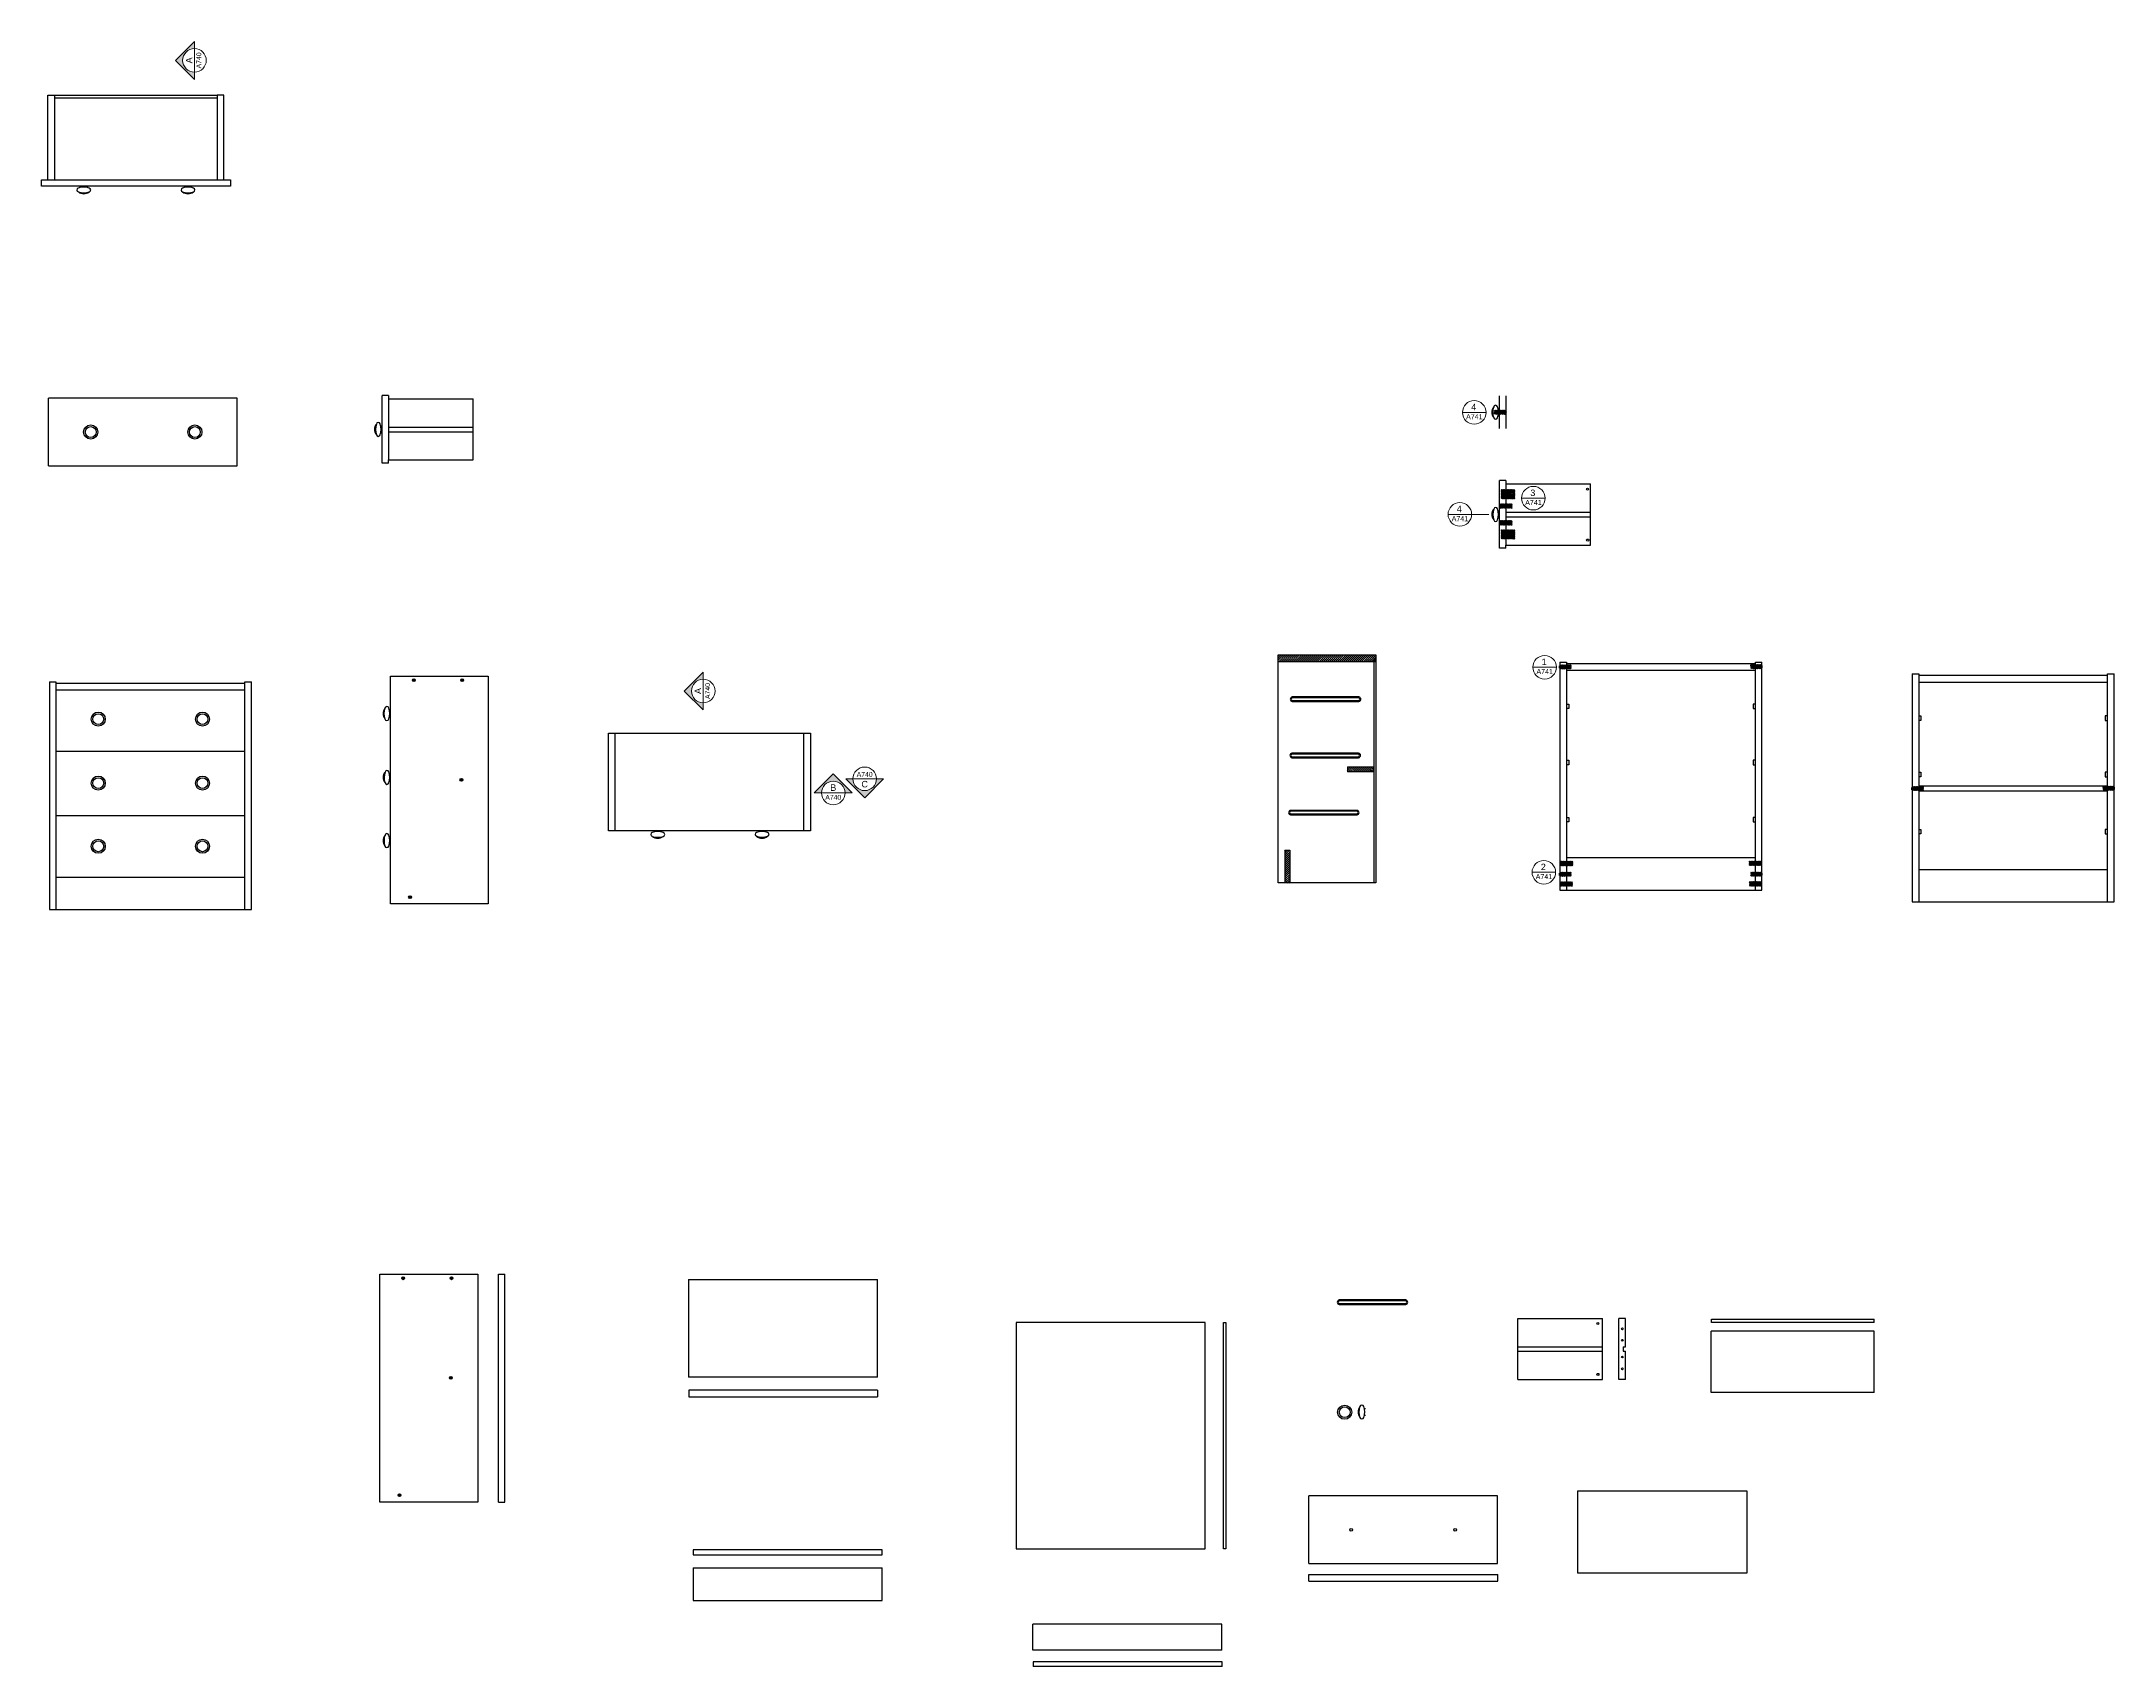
# Model space of a CAD drawing. Header units: centimetres. Extents: x 30 to 667, y -11 to 488.
import ezdxf
from ezdxf.enums import TextEntityAlignment as Align

# ---------------------------------------------------------------- set-up
doc = ezdxf.new("R2010")
doc.units = ezdxf.units.CM
doc.header["$MEASUREMENT"] = 0
doc.linetypes.add('HIDDEN2', pattern=[0.1875, 0.125, -0.0625])
doc.layers.add('A-ANNO-SYMB', color=5, linetype='Continuous', lineweight=18)
for name, color, linetype in [('A-FURN', 7, 'Continuous'), ('linee di prosp', 6, 'Continuous'), ('retini', 245, 'Continuous'), ('viti e cerniere', 3, 'Continuous')]:
    doc.layers.add(name, color=color, linetype=linetype)
doc.styles.add('ARIAL', font='Arial.ttf')
doc.styles.get("Standard").update_dxf_attribs({"font": 'Arial.ttf'})
pattern_1 = [(45, (273.0647, 129.42694), (-0.3093592, 0.3093592), [])]
pattern_2 = [(45, (355.3382, 9.8359), (-0.088388348, 0.088388348), [])]

msp = doc.modelspace()

# ---------------------------------------------------------------- texts
at = {"layer": 'A-ANNO-SYMB', "linetype": 'Continuous', "lineweight": 20}
for tag, text, height, p in [('4', 'A', 2, (469.88, 377.13)), ('A741', 'A301', 1.555, (470.07, 373.93)), ('3', 'A', 2, (488.03, 350.78)), ('4', 'A', 2, (465.46, 345.82)), ('A741', 'A301', 1.555, (488.22, 347.58)), ('A741', 'A301', 1.555, (465.65, 342.62)), ('A741', 'A301', 1.555, (491.68, 295.67)), ('1', 'A', 2, (491.49, 298.86)), ('2', 'A', 2, (491.26, 235.89)), ('A741', 'A301', 1.555, (491.45, 232.69))]:
    msp.add_attdef(tag, text=text, height=height, dxfattribs=at).set_placement(p, align=Align.TOP_CENTER)

# ---------------------------------------------------------------- blocks, each defined once
blk = doc.blocks.new('brugola')
at = {"layer": 'viti e cerniere'}
blk.add_lwpolyline([(17.66, 427.21), (17.79, 427.14), (17.92, 427.21), (17.92, 427.36), (17.79, 427.44), (17.66, 427.36)], close=True, dxfattribs=at)
blk.add_circle((17.79, 427.29), 0.288, dxfattribs=at)
blk = doc.blocks.new('tassello')
at = {"layer": 'viti e cerniere', "linetype": 'ByBlock', "lineweight": 100}
for p, q in [((0, 0.51), (0.21, 0.7)), ((0, 0.51), (0, 0.18)), ((0.21, 0), (0, 0.18)), ((0.21, 0.7), (3.71, 0.7)), ((0.21, 0.7), (0.21, 0)), ((0.21, 0.7), (0.21, 0.52)), ((0.21, 0.52), (0.75, 0.52)), ((0.21, 0.35), (0.9, 0.35)), ((0.9, 0.17), (0.21, 0.17)), ((0.75, 0.52), (3.71, 0.52)), ((0.9, 0.35), (0.9, 0.35)), ((0.9, 0.35), (3.71, 0.35)), ((0.9, 0.17), (3.71, 0.17)), ((3.92, 0.51), (3.71, 0.7)), ((3.71, 0.7), (3.71, 0)), ((3.71, 0), (3.92, 0.18)), ((3.92, 0.51), (3.92, 0.18)), ((3.71, 0), (0.21, 0))]:
    blk.add_line(p, q, dxfattribs=at)
blk = doc.blocks.new('SYMBOL')
at = {"layer": 'A-ANNO-SYMB', "linetype": 'Continuous', "lineweight": 20}
h = blk.add_hatch(color=256, dxfattribs=at)
h.dxf.hatch_style = 1
h.paths.add_polyline_path([(11.206, 4.948), (11.316, 4.948, -1), (11.678, 4.948), (11.788, 4.948), (11.497, 5.241)])
at = {"linetype": 'Continuous', "lineweight": 20}
blk.add_line((11.316, 4.948), (11.678, 4.948), dxfattribs=at)
at = {"layer": 'A-ANNO-SYMB', "linetype": 'Continuous', "lineweight": 20}
for p, q in [((11.206, 4.948), (11.497, 5.241)), ((11.788, 4.948), (11.497, 5.241)), ((11.316, 4.948), (11.206, 4.948)), ((11.678, 4.948), (11.788, 4.948))]:
    blk.add_line(p, q, dxfattribs=at)
blk.add_circle((11.497, 4.948), 0.181, dxfattribs=at)
for tag, p in [('SEZIONE', (11.497, 4.918)), ('TAVOLA', (11.497, 5.08))]:
    blk.add_attdef(tag, text='', height=0.1, dxfattribs=at).set_placement(p, align=Align.TOP_CENTER)

# ---------------------------------------------------------------- hatches: boundary and pattern name
at = {"layer": 'retini'}
h = msp.add_hatch(dxfattribs=at)
h.set_pattern_fill('ANSI31', color=256)
h.set_pattern_definition([(45, (383.50987, 212.29301), (-0.08838835, 0.08838835), [])])
h.paths.add_polyline_path([(477.43, 375.17), (476.22, 375.17), (476.22, 373.89), (477.44, 373.89, 0.023283), (477.48, 374.33), (476.61, 374.33), (476.61, 374.71), (477.47, 374.71, 0.023936)])
h.paths.add_polyline_path([(479.71, 375.17), (477.75, 375.17), (477.75, 374.71), (479.71, 374.71)])
h.paths.add_polyline_path([(477.75, 375.17), (477.43, 375.17, -0.023936), (477.47, 374.71), (477.75, 374.71)])
h.paths.add_polyline_path([(477.75, 374.33), (477.48, 374.33, -0.023283), (477.44, 373.89), (477.75, 373.89)])
h.paths.add_polyline_path([(479.71, 374.33), (477.75, 374.33), (477.75, 373.89), (479.71, 373.89)])
h = msp.add_hatch(dxfattribs=at)
h.set_pattern_fill('ANSI31', color=256)
h.set_pattern_definition(pattern_2)
h.paths.add_polyline_path([(479.78, 350.76), (482, 350.76), (482.48, 350.76), (482.48, 347.93), (479.78, 347.93), (479.78, 348.94), (480.71, 348.94), (480.8, 348.79), (481.3, 348.59), (481.5, 348.67, 0.058774), (481.65, 348.73), (481.84, 348.81), (482.07, 349.33), (481.84, 349.89), (481.32, 350.1), (480.75, 349.88), (480.66, 349.64), (479.78, 349.64)])
h.paths.add_polyline_path([(478.35, 350.76), (479.76, 350.76), (479.76, 349.64), (479.74, 349.64), (479.74, 349.48), (479.34, 349.48), (479.34, 349.1), (479.75, 349.1), (479.75, 348.94), (479.76, 348.94), (479.76, 347.93), (478.35, 347.93)])
h = msp.add_hatch(dxfattribs=at)
h.set_pattern_fill('ANSI31', color=256)
h.set_pattern_definition(pattern_2)
h.paths.add_polyline_path([(479.78, 346.43), (481.67, 346.43), (481.67, 345.04), (479.78, 345.04), (479.78, 345.34), (481.29, 345.34), (481.29, 346.18), (479.78, 346.18)])
h.paths.add_polyline_path([(477.85, 346.43), (479.76, 346.43), (479.76, 346.18), (478.26, 346.18), (478.26, 345.34), (479.76, 345.34), (479.76, 345.04), (477.85, 345.04)])
h = msp.add_hatch(dxfattribs=at)
h.set_pattern_fill('ANSI31', color=256)
h.set_pattern_definition([(45, (355.36746, 4.69773), (-0.088388348, 0.088388348), [])])
h.paths.add_polyline_path([(479.75, 341.3), (481.64, 341.3), (481.64, 339.9), (479.75, 339.9), (479.75, 340.2), (481.26, 340.2), (481.26, 341.04), (479.75, 341.04)])
h.paths.add_polyline_path([(477.82, 341.3), (479.73, 341.3), (479.73, 341.04), (478.23, 341.04), (478.23, 340.2), (479.73, 340.2), (479.73, 339.9), (477.82, 339.9)])
h = msp.add_hatch(dxfattribs=at)
h.set_pattern_fill('ANSI31', color=256)
h.set_pattern_definition([(45, (355.34059, -2.4946), (-0.088388348, 0.088388348), [])])
h.paths.add_polyline_path([(479.77, 338.43), (482, 338.43), (482.48, 338.43), (482.48, 335.6), (479.77, 335.6), (479.77, 336.61), (480.71, 336.61), (480.79, 336.46), (481.29, 336.26), (481.5, 336.34, 0.058774), (481.65, 336.4), (481.84, 336.48), (482.07, 337), (481.84, 337.56), (481.31, 337.77), (480.75, 337.55), (480.66, 337.31), (479.77, 337.31)])
h.paths.add_polyline_path([(478.35, 338.43), (479.76, 338.43), (479.76, 337.31), (479.74, 337.31), (479.74, 337.15), (479.33, 337.15), (479.33, 336.77), (479.75, 336.77), (479.75, 336.61), (479.76, 336.61), (479.76, 335.6), (478.35, 335.6)])
h = msp.add_hatch(dxfattribs=at)
h.set_pattern_fill('ANSI31', color=256, scale=3.5)
h.set_pattern_definition(pattern_1)
h.paths.add_polyline_path([(439.87, 300.02), (409.87, 300.02), (409.87, 298.02), (439.87, 298.02)])
h = msp.add_hatch(dxfattribs=at)
h.set_pattern_fill('ANSI31', color=256)
h.set_pattern_definition([(45, (316.8872, 190.95173), (-0.08838835, 0.08838835), [])])
h.paths.add_polyline_path([(498.36, 296.93), (496.43, 296.93), (496.39, 296.47), (498.36, 296.47)])
h.paths.add_polyline_path([(499.84, 296.93), (498.36, 296.93), (498.36, 296.47), (499.17, 296.47), (499.17, 296.08), (498.36, 296.08), (498.36, 295.72), (499.84, 295.72)])
h.paths.add_polyline_path([(498.36, 296.08), (496.4, 296.08), (496.4, 295.72), (498.36, 295.72)])
h = msp.add_hatch(dxfattribs=at)
h.set_pattern_fill('ANSI31', color=256)
h.set_pattern_definition([(45, (374.48861, 191.03831), (-0.08838835, 0.08838835), [])])
h.paths.add_polyline_path([(556.39, 297.02), (558.33, 297.02), (558.37, 296.56), (556.39, 296.56)])
h.paths.add_polyline_path([(554.92, 297.02), (556.39, 297.02), (556.39, 296.56), (555.58, 296.56), (555.58, 296.17), (556.39, 296.17), (556.39, 295.8), (554.92, 295.8)])
h.paths.add_polyline_path([(556.39, 296.17), (558.36, 296.17), (558.36, 295.8), (556.39, 295.8)])
h = msp.add_hatch(dxfattribs=at)
h.set_pattern_fill('ANSI31', color=256, scale=3.5, angle=-90)
h.set_pattern_definition([(315, (299.5688, 424.03575), (0.3093592, 0.3093592), [])])
h.paths.add_polyline_path([(431.1, 265.59), (431.1, 264.09), (439.05, 264.09), (439.05, 265.59)])
h = msp.add_hatch(dxfattribs=at)
h.set_pattern_fill('ANSI31', color=256)
h.set_pattern_definition([(45, (425.08042, 153.60556), (-0.08838835, 0.08838835), [])])
h.paths.add_polyline_path([(606.56, 259.58), (604.62, 259.58), (604.58, 259.13), (606.56, 259.13)])
h.paths.add_polyline_path([(608.03, 259.58), (606.56, 259.58), (606.56, 259.13), (607.37, 259.13), (607.37, 258.73), (606.56, 258.73), (606.56, 258.37), (608.03, 258.37)])
h.paths.add_polyline_path([(606.56, 258.73), (604.59, 258.73), (604.59, 258.37), (606.56, 258.37)])
h = msp.add_hatch(dxfattribs=at)
h.set_pattern_fill('ANSI31', color=256)
h.set_pattern_definition([(45, (482.68331, 153.67427), (-0.08838835, 0.08838835), [])])
h.paths.add_polyline_path([(664.59, 259.65), (666.52, 259.65), (666.56, 259.19), (664.59, 259.19)])
h.paths.add_polyline_path([(663.11, 259.65), (664.59, 259.65), (664.59, 259.19), (663.78, 259.19), (663.78, 258.8), (664.59, 258.8), (664.59, 258.44), (663.11, 258.44)])
h.paths.add_polyline_path([(664.59, 258.8), (666.55, 258.8), (666.55, 258.44), (664.59, 258.44)])
h = msp.add_hatch(dxfattribs=at)
h.set_pattern_fill('ANSI31', color=256, scale=3.5)
h.set_pattern_definition(pattern_1)
h.paths.add_polyline_path([(411.87, 230.02), (413.37, 230.02), (413.37, 240.02), (411.87, 240.02)])
h = msp.add_hatch(dxfattribs=at)
h.set_pattern_fill('ANSI31', color=256)
h.set_pattern_definition([(45, (372.97496, -99.96046), (-0.088388348, 0.088388348), [])])
h.paths.add_polyline_path([(498.36, 236.64), (496.47, 236.64), (496.47, 235.25), (498.36, 235.25), (498.36, 235.55), (496.85, 235.55), (496.85, 236.38), (498.36, 236.38)])
h.paths.add_polyline_path([(500.29, 236.64), (498.38, 236.64), (498.38, 236.38), (499.88, 236.38), (499.88, 235.55), (498.38, 235.55), (498.38, 235.25), (500.29, 235.25)])
h = msp.add_hatch(dxfattribs=at)
h.set_pattern_fill('ANSI31', color=256)
h.set_pattern_definition([(45, (435.11721, -99.89894), (-0.088388348, 0.088388348), [])])
h.paths.add_polyline_path([(556.38, 236.7), (558.27, 236.7), (558.27, 235.31), (556.38, 235.31), (556.38, 235.61), (557.89, 235.61), (557.89, 236.44), (556.38, 236.44)])
h.paths.add_polyline_path([(554.45, 236.7), (556.36, 236.7), (556.36, 236.44), (554.86, 236.44), (554.86, 235.61), (556.36, 235.61), (556.36, 235.31), (554.45, 235.31)])
h = msp.add_hatch(dxfattribs=at)
h.set_pattern_fill('ANSI31', color=256)
h.set_pattern_definition([(45, (372.89272, -106.25773), (-0.088388348, 0.088388348), [])])
h.paths.add_polyline_path([(498.28, 230.34), (496.39, 230.34), (496.39, 228.95), (498.28, 228.95), (498.28, 229.25), (496.76, 229.25), (496.76, 230.08), (498.28, 230.08)])
h.paths.add_polyline_path([(500.21, 230.34), (498.3, 230.34), (498.3, 230.08), (499.8, 230.08), (499.8, 229.25), (498.3, 229.25), (498.3, 228.95), (500.21, 228.95)])
h = msp.add_hatch(dxfattribs=at)
h.set_pattern_fill('ANSI31', color=256)
h.set_pattern_definition([(45, (316.89812, 127.25319), (-0.08838835, 0.08838835), [])])
h.paths.add_polyline_path([(498.37, 233.23), (496.44, 233.23), (496.4, 232.77), (498.37, 232.77)])
h.paths.add_polyline_path([(499.85, 233.23), (498.37, 233.23), (498.37, 232.77), (499.18, 232.77), (499.18, 232.38), (498.37, 232.38), (498.37, 232.02), (499.85, 232.02)])
h.paths.add_polyline_path([(498.37, 232.38), (496.41, 232.38), (496.41, 232.02), (498.37, 232.02)])
h = msp.add_hatch(dxfattribs=at)
h.set_pattern_fill('ANSI31', color=256)
h.set_pattern_definition([(45, (435.03498, -106.1962), (-0.088388348, 0.088388348), [])])
h.paths.add_polyline_path([(556.46, 230.4), (558.35, 230.4), (558.35, 229.01), (556.46, 229.01), (556.46, 229.31), (557.98, 229.31), (557.98, 230.14), (556.46, 230.14)])
h.paths.add_polyline_path([(554.53, 230.4), (556.44, 230.4), (556.44, 230.14), (554.94, 230.14), (554.94, 229.31), (556.44, 229.31), (556.44, 229.01), (554.53, 229.01)])
h = msp.add_hatch(dxfattribs=at)
h.set_pattern_fill('ANSI31', color=256)
h.set_pattern_definition([(45, (374.50101, 127.3219), (-0.08838835, 0.08838835), [])])
h.paths.add_polyline_path([(556.41, 233.3), (558.34, 233.3), (558.38, 232.84), (556.41, 232.84)])
h.paths.add_polyline_path([(554.93, 233.3), (556.41, 233.3), (556.41, 232.84), (555.6, 232.84), (555.6, 232.45), (556.41, 232.45), (556.41, 232.09), (554.93, 232.09)])
h.paths.add_polyline_path([(556.41, 232.45), (558.37, 232.45), (558.37, 232.09), (556.41, 232.09)])

# ---------------------------------------------------------------- linework, layer by layer
at = {"layer": 'A-ANNO-SYMB'}
msp.add_line((469.25, 343.16), (474.56, 343.16), dxfattribs=at)
at = {"layer": 'A-ANNO-SYMB', "linetype": 'Continuous', "lineweight": 20}
for centre in [(470.04, 374.47), (488.19, 348.13), (465.63, 343.16), (491.66, 296.21), (491.42, 233.24)]:
    msp.add_circle(centre, 3.62, dxfattribs=at)
at = {"layer": 'A-FURN'}
for p, q in [((32.09, 445.94), (32.09, 471.94)), ((32.09, 471.94), (34.09, 471.94)), ((34.09, 471.94), (34.09, 445.94)), ((34.09, 471.94), (84.09, 471.94)), ((86.09, 471.94), (84.09, 471.94)), ((84.09, 471.94), (84.09, 445.94)), ((86.09, 445.94), (86.09, 471.94)), ((84.09, 470.94), (34.09, 470.94)), ((30.09, 443.94), (30.09, 445.94)), ((30.09, 445.94), (32.09, 445.94)), ((32.09, 445.94), (88.09, 445.94)), ((88.09, 445.94), (88.09, 443.94)), ((88.09, 443.94), (30.09, 443.94)), ((90.21, 378.85), (32.21, 378.85)), ((32.21, 358.07), (32.21, 378.85)), ((90.21, 358.07), (90.21, 378.85)), ((136.67, 379.64), (134.67, 379.64)), ((134.67, 358.86), (134.67, 379.64)), ((136.67, 379.64), (136.67, 378.64)), ((136.67, 378.64), (162.67, 378.64)), ((136.67, 378.64), (136.67, 359.86)), ((162.67, 359.86), (162.67, 378.64)), ((477.75, 374.71), (477.75, 379.57)), ((479.75, 379.57), (479.75, 369.53)), ((136.67, 369.25), (136.67, 368.55)), ((477.75, 369.53), (477.75, 374.33)), ((479.75, 374.52), (479.75, 373.82)), ((32.21, 358.07), (90.21, 358.07)), ((136.67, 358.86), (134.67, 358.86)), ((136.67, 358.86), (136.67, 359.86)), ((136.67, 359.86), (162.67, 359.86)), ((479.77, 353.54), (477.77, 353.54)), ((477.77, 332.75), (477.77, 353.54)), ((479.77, 353.54), (479.77, 352.54)), ((479.77, 352.54), (505.77, 352.54)), ((479.77, 352.54), (479.77, 349.62)), ((505.77, 333.75), (505.77, 352.54)), ((479.77, 348.96), (479.77, 346.14)), ((479.77, 345.38), (479.77, 340.99)), ((479.77, 343.14), (479.77, 342.44)), ((479.77, 340.24), (479.77, 337.29)), ((479.77, 332.75), (477.77, 332.75)), ((479.77, 336.63), (479.77, 333.75)), ((479.77, 332.75), (479.77, 333.75)), ((479.77, 333.75), (505.77, 333.75)), ((409.87, 230.02), (409.87, 300.02)), ((409.87, 300.02), (439.87, 300.02)), ((439.87, 300.02), (439.87, 230.02)), ((137.3, 223.5), (137.3, 293.5)), ((137.3, 293.5), (167.3, 293.5)), ((167.3, 293.5), (167.3, 223.5)), ((409.87, 298.02), (439.87, 298.02)), ((439.17, 298.02), (439.17, 230.02)), ((496.37, 297.79), (496.37, 227.79)), ((496.37, 297.79), (498.37, 297.79)), ((498.37, 297.79), (498.37, 296.47)), ((556.37, 297.29), (498.37, 297.29)), ((498.37, 296.08), (498.37, 236.35)), ((498.37, 295.29), (556.37, 295.29)), ((556.37, 297.79), (558.37, 297.79)), ((556.37, 296.56), (556.37, 297.79)), ((556.37, 236.41), (556.37, 296.17)), ((558.37, 227.79), (558.37, 297.79)), ((604.52, 294.14), (604.52, 224.14)), ((604.52, 294.14), (606.52, 294.14)), ((606.52, 294.14), (606.52, 259.12)), ((664.52, 293.64), (606.52, 293.64)), ((664.52, 294.14), (666.52, 294.14)), ((664.52, 259.19), (664.52, 294.14)), ((666.52, 224.14), (666.52, 294.14)), ((32.54, 291.76), (32.54, 221.76)), ((32.54, 291.76), (34.54, 291.76)), ((34.54, 291.76), (34.54, 221.76)), ((92.54, 291.26), (34.54, 291.26)), ((34.54, 289.26), (92.54, 289.26)), ((92.54, 221.76), (92.54, 291.76)), ((92.54, 291.76), (94.54, 291.76)), ((94.54, 221.76), (94.54, 291.76)), ((606.52, 291.64), (664.52, 291.64)), ((204.2, 276.01), (266.2, 276.01)), ((204.2, 246.01), (204.2, 276.01)), ((206.2, 276.01), (206.2, 246.01)), ((264.2, 246.01), (264.2, 276.01)), ((266.2, 276.01), (266.2, 246.01)), ((431.1, 265.59), (439.05, 265.59)), ((431.1, 265.59), (431.1, 264.09)), ((439.05, 264.09), (431.1, 264.09)), ((439.05, 265.59), (439.05, 264.09)), ((498.37, 266.24), (498.37, 266.24)), ((606.52, 262.59), (606.52, 262.59)), ((664.52, 259.7), (606.52, 259.7)), ((606.52, 258.74), (606.52, 224.14)), ((664.52, 258.2), (606.52, 258.2)), ((664.52, 224.14), (664.52, 258.81)), ((266.2, 246.01), (204.2, 246.01)), ((411.87, 240.02), (411.87, 230.02)), ((411.87, 240.02), (413.37, 240.02)), ((413.37, 240.02), (413.37, 230.02)), ((498.37, 235.59), (498.37, 232.77)), ((556.37, 232.83), (556.37, 235.65)), ((439.87, 230.02), (409.87, 230.02)), ((498.37, 232.38), (498.37, 230.04)), ((498.37, 229.28), (498.37, 227.79)), ((556.37, 230.1), (556.37, 232.45)), ((556.37, 227.79), (556.37, 229.34)), ((606.52, 234.14), (664.52, 234.14)), ((167.3, 223.5), (137.3, 223.5)), ((496.37, 227.79), (558.37, 227.79)), ((604.52, 224.14), (666.52, 224.14)), ((32.54, 221.76), (94.54, 221.76)), ((134.04, 39.83), (134.04, 109.83)), ((134.04, 109.83), (164.04, 109.83)), ((164.04, 109.83), (164.04, 39.83)), ((170.4, 39.83), (170.4, 109.83)), ((170.4, 109.83), (172.4, 109.83)), ((172.4, 39.83), (172.4, 109.83)), ((228.82, 108.2), (286.82, 108.2)), ((228.82, 108.2), (228.82, 78.2)), ((286.82, 78.2), (286.82, 108.2)), ((449.03, 101.9), (428.56, 101.9)), ((428.56, 100.5), (449.03, 100.5)), ((483.47, 96.22), (509.47, 96.22)), ((483.47, 77.43), (483.47, 96.22)), ((509.47, 77.43), (509.47, 96.22)), ((516.47, 96.22), (514.47, 96.22)), ((514.47, 77.43), (514.47, 96.22)), ((516.47, 87.52), (516.47, 96.22)), ((542.87, 95.96), (592.87, 95.96)), ((542.87, 94.96), (542.87, 95.96)), ((592.87, 94.96), (592.87, 95.96)), ((387.38, 94.97), (329.38, 94.97)), ((329.38, 94.97), (329.38, 25.47)), ((387.38, 25.47), (387.38, 94.97)), ((393.06, 25.46), (393.06, 94.97)), ((393.06, 94.97), (393.76, 94.97)), ((393.76, 94.97), (393.76, 25.46)), ((542.82, 73.52), (542.82, 92.31)), ((592.82, 92.31), (542.82, 92.31)), ((592.87, 94.96), (542.87, 94.96)), ((592.82, 73.52), (592.82, 92.31)), ((515.77, 87.52), (516.47, 87.52)), ((515.77, 87.52), (515.77, 86.12)), ((515.77, 86.12), (516.47, 86.12)), ((516.47, 77.43), (516.47, 86.12)), ((286.82, 78.2), (228.82, 78.2)), ((483.47, 77.43), (509.47, 77.43)), ((516.47, 77.43), (514.47, 77.43)), ((286.84, 74.17), (228.84, 74.17)), ((228.84, 74.17), (228.84, 72.17)), ((228.84, 72.17), (286.84, 72.17)), ((286.84, 74.17), (286.84, 72.17)), ((592.82, 73.52), (542.82, 73.52)), ((164.04, 39.83), (134.04, 39.83)), ((170.4, 39.83), (172.4, 39.83)), ((477.23, 41.76), (419.23, 41.76)), ((419.23, 20.97), (419.23, 41.76)), ((477.23, 20.97), (477.23, 41.76)), ((329.38, 25.47), (387.38, 25.47)), ((230.24, 25.13), (230.23, 23.63)), ((230.23, 23.63), (288.23, 23.63)), ((230.23, 19.62), (288.23, 19.62)), ((230.23, 19.62), (230.23, 9.62)), ((288.23, 25.13), (230.24, 25.13)), ((288.23, 23.63), (288.23, 25.13)), ((288.23, 9.62), (288.23, 19.62)), ((393.76, 25.46), (393.06, 25.46)), ((419.23, 20.97), (477.23, 20.97)), ((419.24, 15.54), (419.24, 17.54)), ((419.24, 17.54), (477.24, 17.54)), ((419.24, 15.54), (477.24, 15.54)), ((477.24, 15.54), (477.24, 17.54)), ((230.23, 9.62), (288.23, 9.62)), ((334.54, -5.67), (334.54, 2.29)), ((392.54, 2.29), (334.54, 2.29)), ((392.54, -5.67), (392.54, 2.29)), ((392.54, -5.67), (334.54, -5.67)), ((334.6, -9.19), (334.6, -10.69)), ((392.6, -9.19), (334.6, -9.19)), ((392.6, -10.69), (334.6, -10.69)), ((392.6, -10.69), (392.6, -9.19))]:
    msp.add_line(p, q, dxfattribs=at)
at = {"layer": 'A-FURN', "linetype": 'Continuous', "lineweight": 20}
for p, q in [((466.42, 374.47), (473.67, 374.47)), ((484.57, 348.13), (491.81, 348.13)), ((462.01, 343.16), (469.25, 343.16)), ((488.04, 296.21), (495.28, 296.21)), ((487.8, 233.24), (495.04, 233.24))]:
    msp.add_line(p, q, dxfattribs=at)
at = {"layer": 'A-FURN'}
msp.add_lwpolyline([(501.85, 43.29), (553.78, 43.29), (553.78, 17.94), (501.85, 17.94)], close=True, dxfattribs=at)
for centre, radius in [((45.21, 368.45), 2.16), ((45.21, 368.45), 1.66), ((77.21, 368.45), 2.16), ((77.21, 368.45), 1.66), ((430.26, 67.42), 2.16), ((430.26, 67.42), 1.66)]:
    msp.add_circle(centre, radius, dxfattribs=at)
for centre, radius, start, end in [((41.52, 442.79), 0.585, 102.209, 261.60829), ((43.1, 438.9), 4.78, 69.80207, 110.8156), ((43.1, 446.7), 4.78, 249.67543, 290.19793), ((43.09, 444.21), 2.59, 230.44292, 309.30395), ((40.27, 444.02), 1.73, 343.44783, 357.4477), ((45.9, 444.03), 1.73, 182.74605, 196.55217), ((44.62, 442.8), 0.6, 282.1469, 77.8531), ((73.53, 442.79), 0.585, 102.209, 261.60829), ((75.11, 438.9), 4.78, 69.80207, 110.8156), ((75.11, 446.7), 4.78, 249.67543, 290.19793), ((75.09, 444.21), 2.59, 230.44292, 309.30395), ((72.28, 444.02), 1.73, 343.44783, 356.41855), ((77.91, 444.03), 1.73, 183.77539, 196.55217), ((76.63, 442.8), 0.6, 282.1469, 77.8531), ((478.01, 374.51), 2.59, 140.44292, 219.30395), ((480.5, 374.5), 4.78, 159.67543, 200.19793), ((476.59, 376.07), 0.585, 12.209, 171.60829), ((472.7, 374.5), 4.78, 2.54489, 20.8156), ((477.83, 377.32), 1.73, 253.44783, 266.41855), ((134.93, 369.24), 2.59, 140.44292, 219.30395), ((137.42, 369.22), 4.78, 159.67543, 200.19793), ((133.51, 370.8), 0.585, 12.209, 171.60829), ((129.62, 369.22), 4.78, 339.80207, 20.8156), ((134.74, 372.05), 1.73, 253.44783, 266.41855), ((476.6, 372.97), 0.6, 192.1469, 347.8531), ((472.7, 374.5), 4.78, 339.80207, 358.02122), ((477.83, 371.69), 1.73, 93.77539, 106.55217), ((133.52, 367.7), 0.6, 192.1469, 347.8531), ((134.75, 366.42), 1.73, 93.77539, 106.55217), ((478.03, 343.13), 2.59, 140.44292, 219.30395), ((480.52, 343.12), 4.78, 159.67543, 200.19793), ((476.62, 344.69), 0.585, 12.209, 171.60829), ((472.72, 343.12), 4.78, 339.80207, 20.8156), ((477.85, 345.94), 1.73, 253.44783, 266.41855), ((476.62, 341.59), 0.6, 192.1469, 347.8531), ((477.85, 340.31), 1.73, 93.77539, 106.55217), ((137.57, 281.99), 2.59, 140.44292, 219.30395), ((140.05, 281.98), 4.78, 159.67543, 200.19793), ((136.15, 283.55), 0.585, 12.209, 171.60829), ((136.15, 280.45), 0.6, 192.1469, 347.8531), ((132.25, 281.98), 4.78, 339.80207, 20.8156), ((137.38, 284.81), 1.73, 253.44783, 267.4477), ((137.39, 279.17), 1.73, 92.74605, 106.55217), ((137.6, 262.37), 2.59, 140.44292, 219.30395), ((140.08, 262.36), 4.78, 159.67543, 200.19793), ((136.18, 263.94), 0.585, 12.209, 171.60829), ((132.28, 262.36), 4.78, 339.80207, 20.8156), ((137.41, 265.19), 1.73, 253.44783, 266.41855), ((137.42, 259.56), 1.73, 93.77539, 106.55217), ((136.18, 260.84), 0.6, 192.1469, 347.8531), ((137.58, 242.96), 2.59, 140.44292, 219.30395), ((140.06, 242.94), 4.78, 159.67543, 200.19793), ((136.16, 244.52), 0.585, 12.209, 171.60829), ((132.26, 242.94), 4.78, 339.80207, 20.8156), ((137.39, 245.77), 1.73, 253.44783, 267.07741), ((217.78, 244.86), 0.585, 102.209, 261.60829), ((219.35, 240.96), 4.78, 69.80207, 110.8156), ((219.35, 248.76), 4.78, 249.67543, 290.19793), ((219.34, 246.27), 2.59, 230.44292, 309.30395), ((216.53, 246.09), 1.73, 343.44783, 357.4477), ((222.16, 246.09), 1.73, 182.74605, 196.55217), ((220.88, 244.86), 0.6, 282.1469, 77.8531), ((249.79, 244.89), 0.585, 102.209, 261.60829), ((251.36, 240.99), 4.78, 69.80207, 110.8156), ((251.36, 248.79), 4.78, 249.67543, 290.19793), ((251.35, 246.3), 2.59, 230.44292, 309.30395), ((248.53, 246.12), 1.73, 343.44783, 356.41855), ((254.17, 246.12), 1.73, 183.77539, 196.55217), ((252.89, 244.89), 0.6, 282.1469, 77.8531), ((136.16, 241.42), 0.6, 192.1469, 347.8531), ((137.4, 240.14), 1.73, 93.1164, 106.55217), ((428.68, 101.2), 0.709, 99.20047, 260.79953), ((448.92, 101.2), 0.709, 279.20047, 80.79953), ((436.95, 67.48), 2.59, 140.44292, 219.30395), ((439.43, 67.47), 4.78, 159.67543, 200.19793), ((435.53, 69.04), 0.585, 12.209, 171.60829), ((435.53, 65.95), 0.6, 192.1469, 347.8531), ((431.63, 67.47), 4.78, 339.80207, 20.8156), ((436.76, 70.3), 1.73, 253.44783, 266.41855), ((436.76, 64.67), 1.73, 93.77539, 106.55217)]:
    msp.add_arc(centre, radius, start, end, dxfattribs=at)
at = {"layer": 'linee di prosp'}
for p, q in [((136.67, 369.95), (162.67, 369.95)), ((479.75, 374.71), (476.61, 374.71)), ((476.61, 374.71), (476.61, 374.33)), ((476.61, 374.33), (479.75, 374.33)), ((136.67, 368.55), (162.67, 368.55)), ((481.25, 346.14), (478.3, 346.13)), ((478.3, 345.38), (478.3, 346.13)), ((478.3, 345.38), (481.25, 345.38)), ((481.34, 349.62), (479.77, 349.62)), ((479.77, 349.51), (479.77, 349.62)), ((479.77, 348.96), (479.77, 349.07)), ((481.34, 348.96), (479.77, 348.96)), ((479.77, 343.84), (505.77, 343.84)), ((481.25, 345.38), (481.25, 346.14)), ((481.34, 349.62), (481.34, 348.96)), ((481.23, 340.99), (478.27, 340.99)), ((478.27, 340.24), (478.27, 340.98)), ((478.27, 340.24), (481.2, 340.24)), ((479.77, 342.44), (505.77, 342.44)), ((481.23, 340.24), (481.23, 340.99)), ((479.76, 337.14), (479.36, 337.14)), ((479.36, 337.14), (479.36, 336.81)), ((479.36, 336.8), (479.76, 336.8)), ((479.77, 337.29), (481.36, 337.29)), ((479.77, 337.19), (479.77, 337.29)), ((479.77, 336.63), (479.77, 336.75)), ((481.36, 336.63), (479.77, 336.63)), ((481.36, 337.29), (481.36, 336.63)), ((499.17, 296.47), (496.37, 296.47)), ((499.17, 296.08), (496.37, 296.08)), ((499.17, 296.47), (499.17, 296.08)), ((558.37, 296.56), (555.58, 296.56)), ((555.58, 296.56), (555.58, 296.17)), ((555.58, 296.17), (558.37, 296.17)), ((434.63, 287.1), (414.16, 287.1)), ((434.6, 286.8), (414.19, 286.8)), ((414.16, 285.7), (434.63, 285.7)), ((414.19, 286), (434.6, 286)), ((498.37, 284.92), (499.07, 284.92)), ((499.07, 283.52), (498.37, 283.52)), ((499.07, 284.92), (499.07, 283.52)), ((499.07, 283.52), (499.07, 283.52)), ((556.37, 284.92), (555.67, 284.92)), ((555.67, 284.92), (555.67, 283.52)), ((555.67, 283.52), (555.67, 283.52)), ((555.67, 283.52), (556.37, 283.52)), ((606.52, 281.27), (607.22, 281.27)), ((607.22, 281.27), (607.22, 279.87)), ((664.52, 281.27), (663.82, 281.27)), ((663.82, 281.27), (663.82, 279.87)), ((607.22, 279.87), (606.52, 279.87)), ((607.22, 279.87), (607.22, 279.87)), ((663.82, 279.87), (663.82, 279.87)), ((663.82, 279.87), (664.52, 279.87)), ((34.54, 270.47), (92.54, 270.47)), ((434.53, 269.82), (414.05, 269.82)), ((414.05, 268.42), (434.53, 268.42)), ((434.5, 269.52), (414.08, 269.52)), ((414.08, 268.72), (434.5, 268.72)), ((498.37, 267.64), (499.07, 267.64)), ((499.07, 267.64), (499.07, 266.24)), ((556.37, 267.64), (555.67, 267.64)), ((555.67, 267.64), (555.67, 266.24)), ((499.07, 266.24), (498.37, 266.24)), ((555.67, 266.24), (556.37, 266.24)), ((606.52, 263.99), (607.22, 263.99)), ((607.22, 262.59), (606.52, 262.59)), ((607.22, 263.99), (607.22, 262.59)), ((664.52, 263.99), (663.82, 263.99)), ((663.82, 263.99), (663.82, 262.59)), ((663.82, 262.59), (664.52, 262.59)), ((604.53, 259.12), (607.37, 259.12)), ((607.37, 258.74), (604.53, 258.74)), ((607.37, 259.12), (607.37, 258.74)), ((666.52, 259.19), (663.78, 259.19)), ((663.78, 259.19), (663.78, 258.81)), ((663.78, 258.81), (666.52, 258.81)), ((34.54, 250.68), (92.54, 250.68)), ((434.11, 252.26), (413.64, 252.26)), ((413.64, 250.86), (434.11, 250.86)), ((434.08, 251.96), (413.66, 251.96)), ((413.66, 251.16), (434.08, 251.16)), ((498.37, 250.09), (499.07, 250.09)), ((499.07, 248.69), (498.37, 248.69)), ((499.07, 250.09), (499.07, 248.69)), ((556.37, 250.09), (555.67, 250.09)), ((555.67, 250.09), (555.67, 248.69)), ((555.67, 248.69), (556.37, 248.69)), ((606.52, 246.43), (607.22, 246.43)), ((607.22, 245.03), (606.52, 245.03)), ((607.22, 246.43), (607.22, 245.03)), ((664.52, 246.43), (663.82, 246.43)), ((663.82, 246.43), (663.82, 245.03)), ((663.82, 245.03), (664.52, 245.03)), ((496.94, 236.35), (496.91, 235.59)), ((499.84, 235.59), (496.91, 235.59)), ((498.39, 236.35), (496.94, 236.35)), ((498.37, 237.79), (556.37, 237.79)), ((498.39, 236.35), (499.84, 236.35)), ((499.84, 235.59), (499.84, 236.35)), ((556.35, 236.41), (554.9, 236.41)), ((554.9, 235.65), (554.9, 236.41)), ((554.9, 235.65), (557.83, 235.65)), ((556.35, 236.41), (557.8, 236.41)), ((557.8, 236.41), (557.83, 235.65)), ((34.54, 231.76), (92.54, 231.76)), ((499.18, 232.77), (496.37, 232.77)), ((496.37, 232.38), (499.18, 232.38)), ((498.3, 230.04), (496.82, 230.04)), ((496.82, 230.04), (496.83, 229.28)), ((499.76, 229.28), (496.83, 229.28)), ((498.3, 230.04), (499.76, 230.04)), ((499.18, 232.38), (499.18, 232.77)), ((499.76, 230.04), (499.76, 229.28)), ((556.44, 230.1), (554.98, 230.1)), ((554.98, 230.1), (554.98, 229.34)), ((554.98, 229.34), (557.91, 229.34)), ((555.6, 232.83), (558.37, 232.83)), ((555.6, 232.83), (555.6, 232.45)), ((555.6, 232.45), (558.37, 232.45)), ((556.44, 230.1), (557.92, 230.1)), ((557.92, 230.1), (557.91, 229.34)), ((449.01, 101.6), (428.59, 101.6)), ((428.59, 100.8), (449.01, 100.8)), ((483.47, 87.52), (509.47, 87.52)), ((483.47, 86.12), (509.47, 86.12))]:
    msp.add_line(p, q, dxfattribs=at)
at = {"layer": 'linee di prosp', "linetype": 'HIDDEN2'}
for p, q in [((479.76, 349.46), (479.36, 349.46)), ((479.36, 349.46), (479.36, 349.13)), ((479.36, 349.13), (479.76, 349.13))]:
    msp.add_line(p, q, dxfattribs=at)
at = {"layer": 'linee di prosp'}
for centre, radius in [((47.54, 280.27), 2.16), ((47.54, 280.27), 1.66), ((79.54, 280.27), 2.16), ((79.54, 280.27), 1.66), ((47.54, 260.63), 2.16), ((47.54, 260.63), 1.66), ((79.54, 260.63), 2.16), ((79.54, 260.63), 1.66), ((47.54, 241.22), 2.16), ((47.54, 241.22), 1.66), ((79.54, 241.22), 2.16), ((79.54, 241.22), 1.66)]:
    msp.add_circle(centre, radius, dxfattribs=at)
for centre, radius, start, end in [((414.27, 286.4), 0.709, 99.20047, 260.79953), ((414.27, 286.4), 0.409, 102.12238, 257.87762), ((434.52, 286.4), 0.409, 282.12238, 77.87762), ((434.52, 286.4), 0.709, 279.20047, 80.79953), ((414.17, 269.12), 0.709, 99.20047, 260.79953), ((414.17, 269.12), 0.409, 102.12238, 257.87762), ((434.41, 269.12), 0.409, 282.12238, 77.87762), ((434.41, 269.12), 0.709, 279.20047, 80.79953), ((413.75, 251.56), 0.709, 99.20047, 260.79953), ((413.75, 251.56), 0.409, 102.12238, 257.87762), ((433.99, 251.56), 0.409, 282.12238, 77.87762), ((433.99, 251.56), 0.709, 279.20047, 80.79953), ((428.68, 101.2), 0.409, 102.12238, 257.87762), ((448.92, 101.2), 0.409, 282.12238, 77.87762)]:
    msp.add_arc(centre, radius, start, end, dxfattribs=at)
at = {"layer": 'viti e cerniere'}
for p, q in [((476.91, 374.62), (476.83, 374.62)), ((477.04, 374.62), (476.97, 374.62)), ((477.18, 374.62), (477.1, 374.62)), ((477.32, 374.62), (477.24, 374.62)), ((477.45, 374.62), (477.37, 374.62)), ((477.59, 374.62), (477.51, 374.62)), ((477.72, 374.62), (477.65, 374.62)), ((477.86, 374.62), (477.78, 374.62)), ((477.99, 374.62), (477.92, 374.62)), ((478.13, 374.62), (478.05, 374.62)), ((478.26, 374.62), (478.19, 374.62)), ((478.4, 374.62), (478.32, 374.62)), ((478.54, 374.62), (478.46, 374.62)), ((478.67, 374.62), (478.6, 374.62)), ((478.81, 374.62), (478.73, 374.62)), ((478.94, 374.62), (478.87, 374.62)), ((479.08, 374.62), (479, 374.62)), ((479.21, 374.62), (479.14, 374.62)), ((479.35, 374.62), (479.27, 374.62)), ((479.49, 374.62), (479.41, 374.62)), ((479.62, 374.62), (479.54, 374.62)), ((479.75, 374.62), (479.68, 374.62)), ((479.38, 349.2), (479.38, 349.38)), ((479.38, 349.38), (479.41, 349.38)), ((479.46, 349.2), (479.38, 349.2)), ((479.54, 349.38), (479.47, 349.38)), ((479.59, 349.2), (479.52, 349.2)), ((479.68, 349.38), (479.6, 349.38)), ((479.73, 349.2), (479.65, 349.2)), ((479.76, 349.38), (479.74, 349.38)), ((480.64, 349.51), (479.76, 349.51)), ((479.76, 349.51), (479.76, 349.07)), ((479.76, 349.07), (480.67, 349.07)), ((479.84, 349.07), (479.84, 349.51)), ((480.63, 349.47), (479.84, 349.47)), ((479.84, 349.33), (480.62, 349.33)), ((479.84, 349.26), (480.62, 349.26)), ((479.84, 349.11), (480.66, 349.11)), ((481.24, 349.79), (481.24, 349.41)), ((481.24, 349.26), (481.24, 348.88)), ((481.25, 337.44), (481.25, 337.07)), ((479.38, 336.88), (479.38, 337.06)), ((479.38, 337.06), (479.41, 337.06)), ((479.46, 336.88), (479.38, 336.88)), ((479.54, 337.06), (479.47, 337.06)), ((479.59, 336.88), (479.52, 336.88)), ((479.68, 337.06), (479.6, 337.06)), ((479.73, 336.88), (479.65, 336.88)), ((479.76, 337.06), (479.74, 337.06)), ((480.65, 337.19), (479.76, 337.19)), ((479.76, 337.19), (479.76, 336.75)), ((479.76, 336.75), (480.67, 336.75)), ((479.84, 336.75), (479.84, 337.19)), ((480.64, 337.14), (479.84, 337.14)), ((479.84, 336.97), (479.84, 337)), ((479.84, 337), (480.63, 337)), ((479.84, 336.95), (479.84, 336.99)), ((479.84, 336.97), (479.84, 336.93)), ((479.84, 336.93), (480.63, 336.93)), ((479.84, 336.78), (480.66, 336.78)), ((481.25, 336.91), (481.25, 336.53)), ((496.35, 296.43), (497.31, 296.43)), ((497.26, 296.14), (496.35, 296.14)), ((497.39, 296.19), (497.26, 296.14)), ((497.31, 296.43), (497.44, 296.38)), ((497.45, 296.19), (497.53, 296.19)), ((497.59, 296.19), (497.66, 296.19)), ((497.72, 296.19), (497.8, 296.19)), ((497.86, 296.19), (497.93, 296.19)), ((497.99, 296.19), (498.07, 296.19)), ((498.13, 296.19), (498.21, 296.19)), ((498.27, 296.19), (498.34, 296.19)), ((498.4, 296.19), (498.48, 296.19)), ((498.54, 296.19), (498.61, 296.19)), ((498.67, 296.19), (498.75, 296.19)), ((498.81, 296.19), (498.88, 296.19)), ((498.94, 296.19), (499.02, 296.19)), ((555.8, 296.25), (555.72, 296.25)), ((555.93, 296.25), (555.86, 296.25)), ((556.07, 296.25), (555.99, 296.25)), ((556.2, 296.25), (556.13, 296.25)), ((556.34, 296.25), (556.26, 296.25)), ((556.47, 296.25), (556.4, 296.25)), ((556.61, 296.25), (556.53, 296.25)), ((556.75, 296.25), (556.67, 296.25)), ((556.88, 296.25), (556.8, 296.25)), ((557.02, 296.25), (556.94, 296.25)), ((557.15, 296.25), (557.08, 296.25)), ((557.29, 296.25), (557.21, 296.25)), ((557.43, 296.49), (557.3, 296.44)), ((557.35, 296.25), (557.48, 296.2)), ((558.39, 296.49), (557.43, 296.49)), ((557.48, 296.2), (558.39, 296.2)), ((604.53, 259.08), (605.49, 259.08)), ((605.44, 258.79), (604.53, 258.79)), ((605.57, 258.84), (605.44, 258.79)), ((605.49, 259.08), (605.62, 259.03)), ((605.63, 258.84), (605.71, 258.84)), ((605.77, 258.84), (605.85, 258.84)), ((605.91, 258.84), (605.98, 258.84)), ((606.04, 258.84), (606.12, 258.84)), ((606.18, 258.84), (606.25, 258.84)), ((606.31, 258.84), (606.39, 258.84)), ((606.45, 258.84), (606.52, 258.84)), ((606.58, 258.84), (606.66, 258.84)), ((606.72, 258.84), (606.8, 258.84)), ((606.85, 258.84), (606.93, 258.84)), ((606.99, 258.84), (607.07, 258.84)), ((607.13, 258.84), (607.2, 258.84)), ((663.98, 258.9), (663.9, 258.9)), ((664.11, 258.9), (664.04, 258.9)), ((664.25, 258.9), (664.17, 258.9)), ((664.39, 258.9), (664.31, 258.9)), ((664.52, 258.9), (664.44, 258.9)), ((664.66, 258.9), (664.58, 258.9)), ((664.79, 258.9), (664.72, 258.9)), ((664.93, 258.9), (664.85, 258.9)), ((665.06, 258.9), (664.99, 258.9)), ((665.2, 258.9), (665.12, 258.9)), ((665.33, 258.9), (665.26, 258.9)), ((665.47, 258.9), (665.39, 258.9)), ((665.61, 259.14), (665.48, 259.09)), ((665.53, 258.9), (665.66, 258.85)), ((666.57, 259.14), (665.61, 259.14)), ((665.66, 258.85), (666.57, 258.85)), ((496.35, 232.73), (497.31, 232.73)), ((497.26, 232.44), (496.35, 232.44)), ((497.39, 232.49), (497.26, 232.44)), ((497.31, 232.73), (497.44, 232.68)), ((497.45, 232.49), (497.53, 232.49)), ((497.59, 232.49), (497.66, 232.49)), ((497.72, 232.49), (497.8, 232.49)), ((497.86, 232.49), (497.93, 232.49)), ((497.99, 232.49), (498.07, 232.49)), ((498.13, 232.49), (498.21, 232.49)), ((498.27, 232.49), (498.34, 232.49)), ((498.4, 232.49), (498.48, 232.49)), ((498.54, 232.49), (498.61, 232.49)), ((498.67, 232.49), (498.75, 232.49)), ((498.81, 232.49), (498.88, 232.49)), ((498.94, 232.49), (499.02, 232.49)), ((555.8, 232.55), (555.72, 232.55)), ((555.93, 232.55), (555.86, 232.55)), ((556.07, 232.55), (555.99, 232.55)), ((556.2, 232.55), (556.13, 232.55)), ((556.34, 232.55), (556.26, 232.55)), ((556.47, 232.55), (556.4, 232.55)), ((556.61, 232.55), (556.53, 232.55)), ((556.75, 232.55), (556.67, 232.55)), ((556.88, 232.55), (556.8, 232.55)), ((557.02, 232.55), (556.94, 232.55)), ((557.15, 232.55), (557.08, 232.55)), ((557.29, 232.55), (557.21, 232.55)), ((557.43, 232.79), (557.3, 232.74)), ((557.35, 232.55), (557.48, 232.5)), ((558.39, 232.79), (557.43, 232.79)), ((557.48, 232.5), (558.39, 232.5))]:
    msp.add_line(p, q, dxfattribs=at)
for points in [[(476.86, 374.43), (476.8, 374.43), (476.64, 374.53), (476.77, 374.6)], [(476.83, 374.68), (476.77, 374.6), (476.76, 374.58), (476.76, 374.48), (476.83, 374.68), (476.83, 374.62), (476.81, 374.53), (476.76, 374.48)], [(476.97, 374.68), (476.91, 374.62), (476.86, 374.43), (476.86, 374.38), (476.97, 374.68), (476.97, 374.62), (476.92, 374.43), (476.86, 374.38)], [(477.1, 374.68), (477.04, 374.62), (476.99, 374.43), (476.99, 374.38), (477.1, 374.68), (477.1, 374.62), (477.05, 374.43), (476.99, 374.38)], [(477.24, 374.68), (477.18, 374.62), (477.13, 374.43), (477.13, 374.38), (477.24, 374.68), (477.24, 374.62), (477.19, 374.43), (477.13, 374.38)], [(477.37, 374.68), (477.32, 374.62), (477.27, 374.43), (477.27, 374.38), (477.37, 374.68), (477.37, 374.62), (477.32, 374.43), (477.27, 374.38)], [(477.51, 374.68), (477.45, 374.62), (477.4, 374.43), (477.4, 374.38), (477.51, 374.68), (477.51, 374.62), (477.46, 374.43), (477.4, 374.38)], [(477.65, 374.68), (477.59, 374.62), (477.54, 374.43), (477.54, 374.38), (477.65, 374.68), (477.65, 374.62), (477.6, 374.43), (477.54, 374.38)], [(477.78, 374.68), (477.72, 374.62), (477.67, 374.43), (477.67, 374.38), (477.78, 374.68), (477.78, 374.62), (477.73, 374.43), (477.67, 374.38)], [(477.92, 374.68), (477.86, 374.62), (477.81, 374.43), (477.81, 374.38), (477.92, 374.68), (477.92, 374.62), (477.87, 374.43), (477.81, 374.38)], [(478.05, 374.68), (477.99, 374.62), (477.94, 374.43), (477.94, 374.38), (478.05, 374.68), (478.05, 374.62), (478, 374.43), (477.94, 374.38)], [(478.19, 374.68), (478.13, 374.62), (478.08, 374.43), (478.08, 374.38), (478.19, 374.68), (478.19, 374.62), (478.14, 374.43), (478.08, 374.38)], [(478.32, 374.68), (478.26, 374.62), (478.21, 374.43), (478.21, 374.38), (478.32, 374.68), (478.32, 374.62), (478.27, 374.43), (478.21, 374.38)], [(478.46, 374.68), (478.4, 374.62), (478.35, 374.43), (478.35, 374.38), (478.46, 374.68), (478.46, 374.62), (478.41, 374.43), (478.35, 374.38)], [(478.6, 374.68), (478.54, 374.62), (478.49, 374.43), (478.49, 374.38), (478.6, 374.68), (478.6, 374.62), (478.55, 374.43), (478.49, 374.38)], [(478.73, 374.68), (478.67, 374.62), (478.62, 374.43), (478.62, 374.38), (478.73, 374.68), (478.73, 374.62), (478.68, 374.43), (478.62, 374.38)], [(478.87, 374.68), (478.81, 374.62), (478.76, 374.43), (478.76, 374.38), (478.87, 374.68), (478.87, 374.62), (478.82, 374.43), (478.76, 374.38)], [(479, 374.68), (478.94, 374.62), (478.89, 374.43), (478.89, 374.38), (479, 374.68), (479, 374.62), (478.95, 374.43), (478.89, 374.38)], [(479.14, 374.68), (479.08, 374.62), (479.03, 374.43), (479.03, 374.38), (479.14, 374.68), (479.14, 374.62), (479.09, 374.43), (479.03, 374.38)], [(479.27, 374.68), (479.21, 374.62), (479.16, 374.43), (479.16, 374.38), (479.27, 374.68), (479.27, 374.62), (479.22, 374.43), (479.16, 374.38)], [(479.41, 374.68), (479.35, 374.62), (479.3, 374.43), (479.3, 374.38), (479.41, 374.68), (479.41, 374.62), (479.36, 374.43), (479.3, 374.38)], [(479.54, 374.68), (479.49, 374.62), (479.44, 374.43), (479.44, 374.38), (479.54, 374.68), (479.54, 374.62), (479.49, 374.43), (479.44, 374.38)], [(479.68, 374.68), (479.62, 374.62), (479.57, 374.43), (479.57, 374.38), (479.68, 374.68), (479.68, 374.62), (479.63, 374.43), (479.57, 374.38)], [(479.75, 374.6), (479.71, 374.43), (479.71, 374.38), (479.75, 374.5)], [(479.75, 374.42), (479.71, 374.38)], [(479.52, 349.14), (479.46, 349.2), (479.41, 349.38), (479.41, 349.44), (479.52, 349.14), (479.52, 349.2), (479.47, 349.38), (479.41, 349.44)], [(479.65, 349.14), (479.59, 349.2), (479.54, 349.38), (479.54, 349.44), (479.65, 349.14), (479.65, 349.2), (479.6, 349.38), (479.54, 349.44)], [(479.76, 349.16), (479.73, 349.2), (479.68, 349.38), (479.68, 349.44), (479.76, 349.21)], [(479.76, 349.29), (479.74, 349.38), (479.68, 349.44)], [(481.24, 349.41), (480.86, 349.41), (480.86, 349.26), (481.24, 349.26)], [(481.39, 349.41), (481.39, 349.79), (481.24, 349.79)], [(481.24, 348.88), (481.39, 348.88), (481.39, 349.26)], [(481.39, 349.26), (481.77, 349.26), (481.77, 349.41), (481.39, 349.41)], [(481.4, 337.07), (481.4, 337.44), (481.25, 337.44)], [(479.52, 336.82), (479.46, 336.88), (479.41, 337.06), (479.41, 337.12), (479.52, 336.82), (479.52, 336.88), (479.47, 337.06), (479.41, 337.12)], [(479.65, 336.82), (479.59, 336.88), (479.54, 337.06), (479.54, 337.12), (479.65, 336.82), (479.65, 336.88), (479.6, 337.06), (479.54, 337.12)], [(479.76, 336.84), (479.73, 336.88), (479.68, 337.06), (479.68, 337.12), (479.76, 336.89)], [(479.76, 336.97), (479.74, 337.06), (479.68, 337.12)], [(481.25, 337.07), (480.87, 337.07), (480.87, 336.91), (481.25, 336.91)], [(481.25, 336.53), (481.4, 336.53), (481.4, 336.91)], [(481.4, 336.91), (481.78, 336.91), (481.78, 337.07), (481.4, 337.07)], [(497.39, 296.13), (497.45, 296.19), (497.5, 296.38), (497.5, 296.43), (497.39, 296.13), (497.39, 296.19), (497.44, 296.38), (497.5, 296.43)], [(497.53, 296.13), (497.59, 296.19), (497.64, 296.38), (497.64, 296.43), (497.53, 296.13), (497.53, 296.19), (497.58, 296.38), (497.64, 296.43)], [(497.66, 296.13), (497.72, 296.19), (497.77, 296.38), (497.77, 296.43), (497.66, 296.13), (497.66, 296.19), (497.71, 296.38), (497.77, 296.43)], [(497.8, 296.13), (497.86, 296.19), (497.91, 296.38), (497.91, 296.43), (497.8, 296.13), (497.8, 296.19), (497.85, 296.38), (497.91, 296.43)], [(497.93, 296.13), (497.99, 296.19), (498.04, 296.38), (498.04, 296.43), (497.93, 296.13), (497.93, 296.19), (497.98, 296.38), (498.04, 296.43)], [(498.07, 296.13), (498.13, 296.19), (498.18, 296.38), (498.18, 296.43), (498.07, 296.13), (498.07, 296.19), (498.12, 296.38), (498.18, 296.43)], [(498.21, 296.13), (498.27, 296.19), (498.32, 296.38), (498.32, 296.43), (498.21, 296.13), (498.21, 296.19), (498.26, 296.38), (498.32, 296.43)], [(498.34, 296.13), (498.4, 296.19), (498.45, 296.38), (498.45, 296.43), (498.34, 296.13), (498.34, 296.19), (498.39, 296.38), (498.45, 296.43)], [(498.48, 296.13), (498.54, 296.19), (498.59, 296.38), (498.59, 296.43), (498.48, 296.13), (498.48, 296.19), (498.53, 296.38), (498.59, 296.43)], [(498.61, 296.13), (498.67, 296.19), (498.72, 296.38), (498.72, 296.43), (498.61, 296.13), (498.61, 296.19), (498.66, 296.38), (498.72, 296.43)], [(498.75, 296.13), (498.81, 296.19), (498.86, 296.38), (498.86, 296.43), (498.75, 296.13), (498.75, 296.19), (498.8, 296.38), (498.86, 296.43)], [(498.88, 296.13), (498.94, 296.19), (498.99, 296.38), (498.99, 296.43), (498.88, 296.13), (498.88, 296.19), (498.93, 296.38), (498.99, 296.43)], [(499.02, 296.13), (499.08, 296.19), (499.13, 296.38), (499.13, 296.43), (499.02, 296.13), (499.02, 296.19), (499.07, 296.38), (499.13, 296.43)], [(555.72, 296.2), (555.66, 296.25), (555.61, 296.44), (555.61, 296.49), (555.72, 296.2), (555.72, 296.25), (555.67, 296.44), (555.61, 296.49)], [(555.86, 296.2), (555.8, 296.25), (555.75, 296.44), (555.75, 296.49), (555.86, 296.2), (555.86, 296.25), (555.81, 296.44), (555.75, 296.49)], [(555.99, 296.2), (555.93, 296.25), (555.88, 296.44), (555.88, 296.49), (555.99, 296.2), (555.99, 296.25), (555.94, 296.44), (555.88, 296.49)], [(556.13, 296.2), (556.07, 296.25), (556.02, 296.44), (556.02, 296.49), (556.13, 296.2), (556.13, 296.25), (556.08, 296.44), (556.02, 296.49)], [(556.26, 296.2), (556.2, 296.25), (556.15, 296.44), (556.15, 296.49), (556.26, 296.2), (556.26, 296.25), (556.21, 296.44), (556.15, 296.49)], [(556.4, 296.2), (556.34, 296.25), (556.29, 296.44), (556.29, 296.49), (556.4, 296.2), (556.4, 296.25), (556.35, 296.44), (556.29, 296.49)], [(556.53, 296.2), (556.47, 296.25), (556.42, 296.44), (556.42, 296.49), (556.53, 296.2), (556.53, 296.25), (556.48, 296.44), (556.42, 296.49)], [(556.67, 296.2), (556.61, 296.25), (556.56, 296.44), (556.56, 296.49), (556.67, 296.2), (556.67, 296.25), (556.62, 296.44), (556.56, 296.49)], [(556.8, 296.2), (556.75, 296.25), (556.7, 296.44), (556.7, 296.49), (556.8, 296.2), (556.8, 296.25), (556.75, 296.44), (556.7, 296.49)], [(556.94, 296.2), (556.88, 296.25), (556.83, 296.44), (556.83, 296.49), (556.94, 296.2), (556.94, 296.25), (556.89, 296.44), (556.83, 296.49)], [(557.08, 296.2), (557.02, 296.25), (556.97, 296.44), (556.97, 296.49), (557.08, 296.2), (557.08, 296.25), (557.03, 296.44), (556.97, 296.49)], [(557.21, 296.2), (557.15, 296.25), (557.1, 296.44), (557.1, 296.49), (557.21, 296.2), (557.21, 296.25), (557.16, 296.44), (557.1, 296.49)], [(557.35, 296.2), (557.29, 296.25), (557.24, 296.44), (557.24, 296.49), (557.35, 296.2), (557.35, 296.25), (557.3, 296.44), (557.24, 296.49)], [(605.57, 258.79), (605.63, 258.84), (605.68, 259.03), (605.68, 259.09), (605.57, 258.79), (605.57, 258.84), (605.62, 259.03), (605.68, 259.09)], [(605.71, 258.79), (605.77, 258.84), (605.82, 259.03), (605.82, 259.09), (605.71, 258.79), (605.71, 258.84), (605.76, 259.03), (605.82, 259.09)], [(605.85, 258.79), (605.91, 258.84), (605.96, 259.03), (605.96, 259.09), (605.85, 258.79), (605.85, 258.84), (605.9, 259.03), (605.96, 259.09)], [(605.98, 258.79), (606.04, 258.84), (606.09, 259.03), (606.09, 259.09), (605.98, 258.79), (605.98, 258.84), (606.03, 259.03), (606.09, 259.09)], [(606.12, 258.79), (606.18, 258.84), (606.23, 259.03), (606.23, 259.09), (606.12, 258.79), (606.12, 258.84), (606.17, 259.03), (606.23, 259.09)], [(606.25, 258.79), (606.31, 258.84), (606.36, 259.03), (606.36, 259.09), (606.25, 258.79), (606.25, 258.84), (606.3, 259.03), (606.36, 259.09)], [(606.39, 258.79), (606.45, 258.84), (606.5, 259.03), (606.5, 259.09), (606.39, 258.79), (606.39, 258.84), (606.44, 259.03), (606.5, 259.09)], [(606.52, 258.79), (606.58, 258.84), (606.63, 259.03), (606.63, 259.09), (606.52, 258.79), (606.52, 258.84), (606.57, 259.03), (606.63, 259.09)], [(606.66, 258.79), (606.72, 258.84), (606.77, 259.03), (606.77, 259.09), (606.66, 258.79), (606.66, 258.84), (606.71, 259.03), (606.77, 259.09)], [(606.8, 258.79), (606.85, 258.84), (606.9, 259.03), (606.9, 259.09), (606.8, 258.79), (606.8, 258.84), (606.85, 259.03), (606.9, 259.09)], [(606.93, 258.79), (606.99, 258.84), (607.04, 259.03), (607.04, 259.09), (606.93, 258.79), (606.93, 258.84), (606.98, 259.03), (607.04, 259.09)], [(607.07, 258.79), (607.13, 258.84), (607.18, 259.03), (607.18, 259.09), (607.07, 258.79), (607.07, 258.84), (607.12, 259.03), (607.18, 259.09)], [(607.2, 258.79), (607.26, 258.84), (607.31, 259.03), (607.31, 259.09), (607.2, 258.79), (607.2, 258.84), (607.25, 259.03), (607.31, 259.09)], [(663.9, 258.85), (663.84, 258.9), (663.79, 259.09), (663.79, 259.15), (663.9, 258.85), (663.9, 258.9), (663.85, 259.09), (663.79, 259.15)], [(664.04, 258.85), (663.98, 258.9), (663.93, 259.09), (663.93, 259.15), (664.04, 258.85), (664.04, 258.9), (663.99, 259.09), (663.93, 259.15)], [(664.17, 258.85), (664.11, 258.9), (664.06, 259.09), (664.06, 259.15), (664.17, 258.85), (664.17, 258.9), (664.12, 259.09), (664.06, 259.15)], [(664.31, 258.85), (664.25, 258.9), (664.2, 259.09), (664.2, 259.15), (664.31, 258.85), (664.31, 258.9), (664.26, 259.09), (664.2, 259.15)], [(664.44, 258.85), (664.39, 258.9), (664.34, 259.09), (664.34, 259.15), (664.44, 258.85), (664.44, 258.9), (664.39, 259.09), (664.34, 259.15)], [(664.58, 258.85), (664.52, 258.9), (664.47, 259.09), (664.47, 259.15), (664.58, 258.85), (664.58, 258.9), (664.53, 259.09), (664.47, 259.15)], [(664.72, 258.85), (664.66, 258.9), (664.61, 259.09), (664.61, 259.15), (664.72, 258.85), (664.72, 258.9), (664.67, 259.09), (664.61, 259.15)], [(664.85, 258.85), (664.79, 258.9), (664.74, 259.09), (664.74, 259.15), (664.85, 258.85), (664.85, 258.9), (664.8, 259.09), (664.74, 259.15)], [(664.99, 258.85), (664.93, 258.9), (664.88, 259.09), (664.88, 259.15), (664.99, 258.85), (664.99, 258.9), (664.94, 259.09), (664.88, 259.15)], [(665.12, 258.85), (665.06, 258.9), (665.01, 259.09), (665.01, 259.15), (665.12, 258.85), (665.12, 258.9), (665.07, 259.09), (665.01, 259.15)], [(665.26, 258.85), (665.2, 258.9), (665.15, 259.09), (665.15, 259.15), (665.26, 258.85), (665.26, 258.9), (665.21, 259.09), (665.15, 259.15)], [(665.39, 258.85), (665.33, 258.9), (665.28, 259.09), (665.28, 259.15), (665.39, 258.85), (665.39, 258.9), (665.34, 259.09), (665.28, 259.15)], [(665.53, 258.85), (665.47, 258.9), (665.42, 259.09), (665.42, 259.15), (665.53, 258.85), (665.53, 258.9), (665.48, 259.09), (665.42, 259.15)], [(497.39, 232.43), (497.45, 232.49), (497.5, 232.68), (497.5, 232.73), (497.39, 232.43), (497.39, 232.49), (497.44, 232.68), (497.5, 232.73)], [(497.53, 232.43), (497.59, 232.49), (497.64, 232.68), (497.64, 232.73), (497.53, 232.43), (497.53, 232.49), (497.58, 232.68), (497.64, 232.73)], [(497.66, 232.43), (497.72, 232.49), (497.77, 232.68), (497.77, 232.73), (497.66, 232.43), (497.66, 232.49), (497.71, 232.68), (497.77, 232.73)], [(497.8, 232.43), (497.86, 232.49), (497.91, 232.68), (497.91, 232.73), (497.8, 232.43), (497.8, 232.49), (497.85, 232.68), (497.91, 232.73)], [(497.93, 232.43), (497.99, 232.49), (498.04, 232.68), (498.04, 232.73), (497.93, 232.43), (497.93, 232.49), (497.98, 232.68), (498.04, 232.73)], [(498.07, 232.43), (498.13, 232.49), (498.18, 232.68), (498.18, 232.73), (498.07, 232.43), (498.07, 232.49), (498.12, 232.68), (498.18, 232.73)], [(498.21, 232.43), (498.27, 232.49), (498.32, 232.68), (498.32, 232.73), (498.21, 232.43), (498.21, 232.49), (498.26, 232.68), (498.32, 232.73)], [(498.34, 232.43), (498.4, 232.49), (498.45, 232.68), (498.45, 232.73), (498.34, 232.43), (498.34, 232.49), (498.39, 232.68), (498.45, 232.73)], [(498.48, 232.43), (498.54, 232.49), (498.59, 232.68), (498.59, 232.73), (498.48, 232.43), (498.48, 232.49), (498.53, 232.68), (498.59, 232.73)], [(498.61, 232.43), (498.67, 232.49), (498.72, 232.68), (498.72, 232.73), (498.61, 232.43), (498.61, 232.49), (498.66, 232.68), (498.72, 232.73)], [(498.75, 232.43), (498.81, 232.49), (498.86, 232.68), (498.86, 232.73), (498.75, 232.43), (498.75, 232.49), (498.8, 232.68), (498.86, 232.73)], [(498.88, 232.43), (498.94, 232.49), (498.99, 232.68), (498.99, 232.73), (498.88, 232.43), (498.88, 232.49), (498.93, 232.68), (498.99, 232.73)], [(499.02, 232.43), (499.08, 232.49), (499.13, 232.68), (499.13, 232.73), (499.02, 232.43), (499.02, 232.49), (499.07, 232.68), (499.13, 232.73)], [(555.72, 232.5), (555.66, 232.55), (555.61, 232.74), (555.61, 232.8), (555.72, 232.5), (555.72, 232.55), (555.67, 232.74), (555.61, 232.8)], [(555.86, 232.5), (555.8, 232.55), (555.75, 232.74), (555.75, 232.8), (555.86, 232.5), (555.86, 232.55), (555.81, 232.74), (555.75, 232.8)], [(555.99, 232.5), (555.93, 232.55), (555.88, 232.74), (555.88, 232.8), (555.99, 232.5), (555.99, 232.55), (555.94, 232.74), (555.88, 232.8)], [(556.13, 232.5), (556.07, 232.55), (556.02, 232.74), (556.02, 232.8), (556.13, 232.5), (556.13, 232.55), (556.08, 232.74), (556.02, 232.8)], [(556.26, 232.5), (556.2, 232.55), (556.15, 232.74), (556.15, 232.8), (556.26, 232.5), (556.26, 232.55), (556.21, 232.74), (556.15, 232.8)], [(556.4, 232.5), (556.34, 232.55), (556.29, 232.74), (556.29, 232.8), (556.4, 232.5), (556.4, 232.55), (556.35, 232.74), (556.29, 232.8)], [(556.53, 232.5), (556.47, 232.55), (556.42, 232.74), (556.42, 232.8), (556.53, 232.5), (556.53, 232.55), (556.48, 232.74), (556.42, 232.8)], [(556.67, 232.5), (556.61, 232.55), (556.56, 232.74), (556.56, 232.8), (556.67, 232.5), (556.67, 232.55), (556.62, 232.74), (556.56, 232.8)], [(556.8, 232.5), (556.75, 232.55), (556.7, 232.74), (556.7, 232.8), (556.8, 232.5), (556.8, 232.55), (556.75, 232.74), (556.7, 232.8)], [(556.94, 232.5), (556.88, 232.55), (556.83, 232.74), (556.83, 232.8), (556.94, 232.5), (556.94, 232.55), (556.89, 232.74), (556.83, 232.8)], [(557.08, 232.5), (557.02, 232.55), (556.97, 232.74), (556.97, 232.8), (557.08, 232.5), (557.08, 232.55), (557.03, 232.74), (556.97, 232.8)], [(557.21, 232.5), (557.15, 232.55), (557.1, 232.74), (557.1, 232.8), (557.21, 232.5), (557.21, 232.55), (557.16, 232.74), (557.1, 232.8)], [(557.35, 232.5), (557.29, 232.55), (557.24, 232.74), (557.24, 232.8), (557.35, 232.5), (557.35, 232.55), (557.3, 232.74), (557.24, 232.8)]]:
    msp.add_lwpolyline(points, dxfattribs=at)
msp.add_lwpolyline([(479.75, 374.24), (479.79, 374.24, 0.451416), (479.79, 374.81), (479.75, 374.81)], format="xyb", close=True, dxfattribs=at)
for points in [[(496.35, 295.96), (496.27, 295.96), (496.27, 296.64), (496.35, 296.64)], [(558.39, 296.02), (558.47, 296.02), (558.47, 296.7), (558.39, 296.7)], [(604.53, 258.61), (604.45, 258.61), (604.45, 259.29), (604.53, 259.29)], [(666.57, 258.68), (666.65, 258.68), (666.65, 259.35), (666.57, 259.35)], [(496.35, 232.26), (496.27, 232.26), (496.27, 232.94), (496.35, 232.94)], [(558.39, 232.32), (558.47, 232.32), (558.47, 233), (558.39, 233)]]:
    msp.add_lwpolyline(points, close=True, dxfattribs=at)
for centre, radius in [((504.85, 350.89), 0.314), ((481.31, 349.34), 0.695), ((481.32, 336.99), 0.695), ((504.87, 335.28), 0.314), ((508.01, 94.65), 0.314), ((515.51, 89.52), 0.274), ((515.52, 93.03), 0.274), ((515.52, 84.37), 0.274), ((515.52, 84.37), 0.274), ((508.03, 79.04), 0.314), ((515.52, 80.73), 0.274), ((432.28, 31.33), 0.417), ((464.21, 31.31), 0.417)]:
    msp.add_circle(centre, radius, dxfattribs=at)

# ---------------------------------------------------------------- block references
at = {"xscale": 1.504573829108593, "yscale": 1.504573829108593, "zscale": 1.504573829108593}
for p in [(117.65, -350.67), (132.49, -350.67), (132.27, -381.25), (116.49, -417.28), (114.39, -534.34), (129.23, -534.34), (129.01, -564.93), (113.24, -600.95)]:
    msp.add_blockref('brugola', p, dxfattribs=at)
at = {"layer": 'A-ANNO-SYMB', "linetype": 'Continuous', "lineweight": 20}
ref = msp.add_blockref('SYMBOL', (176.03, 252.64), dxfattribs=dict(at, xscale=20, yscale=20, zscale=20, rotation=90))
ref.add_attrib('SEZIONE', 'A', dxfattribs={"layer": '0', "linetype": 'Continuous', "lineweight": 20, "height": 2, "rotation": 90, "style": 'ARIAL'}).set_placement((74.43, 482.58), align=Align.TOP_CENTER)
ref.add_attrib('TAVOLA', 'A740', dxfattribs={"layer": '0', "linetype": 'Continuous', "lineweight": 20, "height": 1.5, "rotation": 90, "style": 'ARIAL'}).set_placement((77.66, 482.58), align=Align.TOP_CENTER)
ref = msp.add_blockref('SYMBOL', (332.26, 58.97), dxfattribs=dict(at, xscale=20, yscale=20, zscale=20, rotation=90))
ref.add_attrib('SEZIONE', 'A', dxfattribs={"layer": '0', "linetype": 'Continuous', "lineweight": 20, "height": 2, "rotation": 90, "style": 'ARIAL'}).set_placement((230.66, 288.91), align=Align.TOP_CENTER)
ref.add_attrib('TAVOLA', 'A740', dxfattribs={"layer": '0', "linetype": 'Continuous', "lineweight": 20, "height": 1.5, "rotation": 90, "style": 'ARIAL'}).set_placement((233.89, 288.91), align=Align.TOP_CENTER)
ref = msp.add_blockref('SYMBOL', (43.28, 158.65), dxfattribs=dict(at, xscale=20, yscale=20, zscale=20))
ref.add_attrib('SEZIONE', 'B', dxfattribs={"layer": '0', "linetype": 'Continuous', "lineweight": 20, "height": 2, "style": 'ARIAL'}).set_placement((273.22, 260.25), align=Align.TOP_CENTER)
ref.add_attrib('TAVOLA', 'A740', dxfattribs={"layer": '0', "linetype": 'Continuous', "lineweight": 20, "height": 1.5, "style": 'ARIAL'}).set_placement((273.22, 257.01), align=Align.TOP_CENTER)
ref = msp.add_blockref('SYMBOL', (52.93, 360.91), dxfattribs=dict(at, xscale=-20, yscale=20, zscale=20, rotation=180))
ref.add_attrib('SEZIONE', 'C', dxfattribs={"layer": '0', "linetype": 'Continuous', "lineweight": 20, "height": 2, "style": 'ARIAL'}).set_placement((282.87, 261.31), align=Align.TOP_CENTER)
ref.add_attrib('TAVOLA', 'A740', dxfattribs={"layer": '0', "linetype": 'Continuous', "lineweight": 20, "height": 1.5, "style": 'ARIAL'}).set_placement((282.87, 264.04), align=Align.TOP_CENTER)
at = {"layer": 'linee di prosp', "yscale": 0.7022996181042629, "zscale": 0.7022996181042629}
for p, xscale in [((481.12, 345.51), -0.7022996181042629), ((481.13, 340.39), -0.7022996181042629), ((497.02, 235.72), 0.7022996181042629), ((557.72, 235.78), -0.7022996181042629), ((496.9, 229.43), 0.7022996181042629), ((557.84, 229.49), -0.7022996181042629)]:
    msp.add_blockref('tassello', p, dxfattribs=dict(at, xscale=xscale))

msp.set_redraw_order([(e.dxf.handle, doc.entitydb.next_handle()) for e in msp.query("TEXT MTEXT ATTDEF DIMENSION ARC_DIMENSION")])  # texts and dimensions are drawn at this point

doc.saveas('drawing.dxf')
